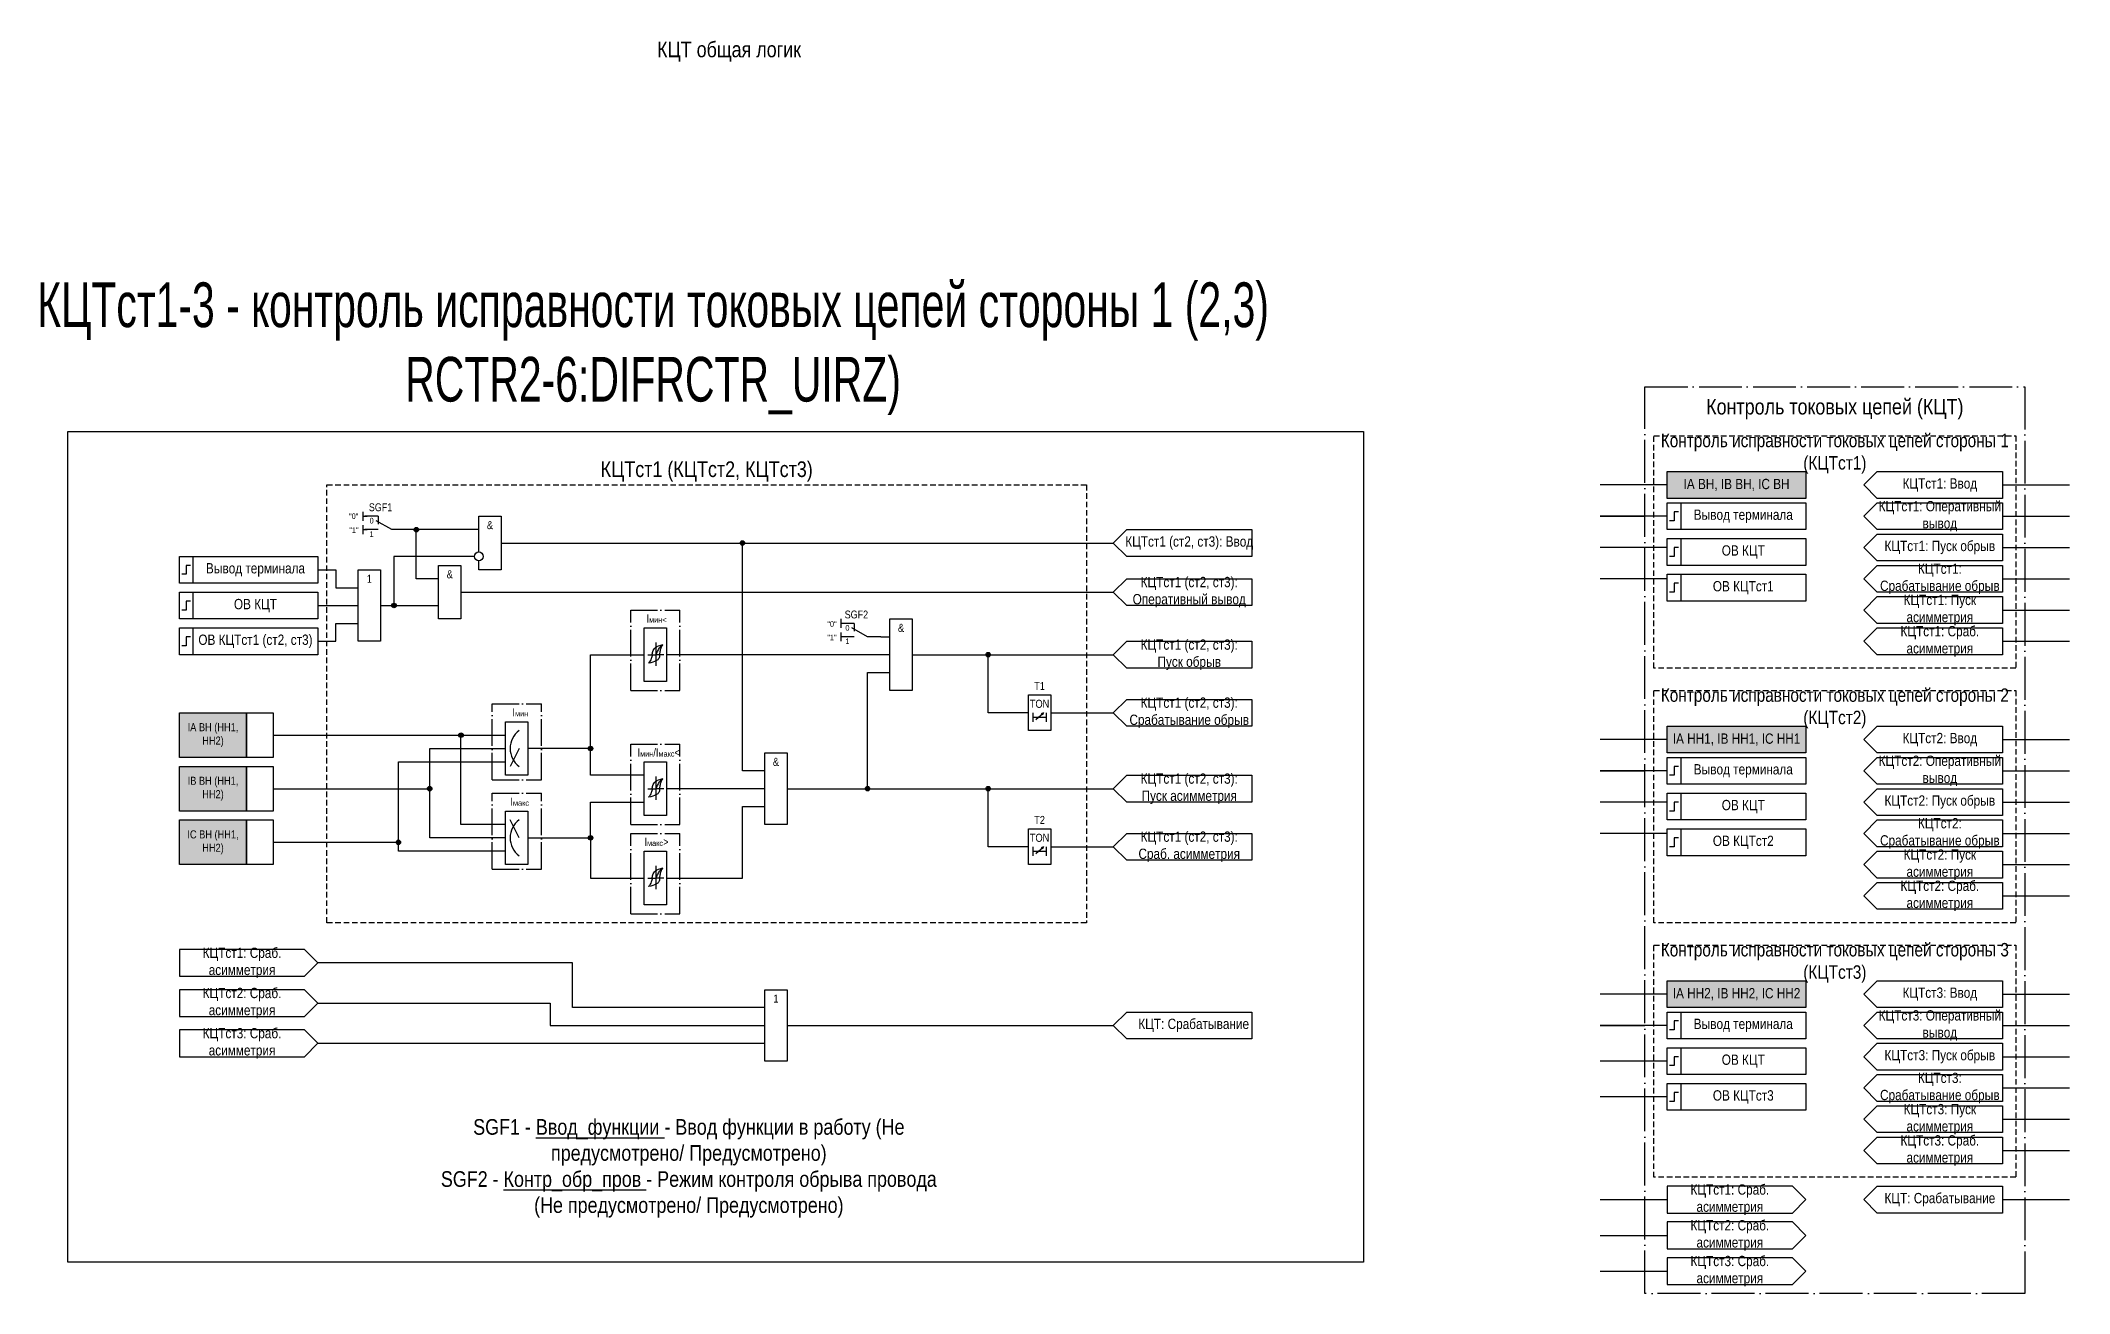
# Model space of a CAD drawing. Header units: millimetres. Extents: x -1365 to 957, y -7 to 368.
# Drawn here: x -6.1 to 448, y -7 to 273.5 of the extents above; entities that cross this region are included whole.
import ezdxf
from ezdxf.enums import TextEntityAlignment as Align

# ---------------------------------------------------------------- set-up
doc = ezdxf.new("R2010")
doc.units = ezdxf.units.MM
doc.linetypes.add('ACAD_ISO04W100', pattern=[30, 24, -3, 0, -3])
doc.linetypes.add('штриховая2', pattern=[0.375, 0.25, -0.125])
doc.layers.add('TEXT', color=7, linetype='Continuous', lineweight=25)
doc.layers.add('Основная', color=7, linetype='Continuous')
doc.styles.add('1.8_Gost_RD', font='ARIALN.TTF', dxfattribs={"height": 1.8})
doc.styles.add('2.5_Gost_RD', font='ARIALN.TTF', dxfattribs={"height": 2.5})
doc.styles.add('3.5_Gost_RD', font='ARIALN.TTF', dxfattribs={"height": 3.5})
doc.styles.add('Вывод', font='ARIALN.TTF', dxfattribs={"height": 2.5})
doc.styles.add('Компонент', font='ARIALN.TTF', dxfattribs={"height": 3.5})

msp = doc.modelspace()

# ---------------------------------------------------------------- texts
at = {"color": 251, "ltscale": 100, "true_color": 0x58595b, "char_height": 3.5, "width": 113, "attachment_point": 5, "style": '3.5_Gost_RD'}
for s, insert in [('КЦТ общая логик', (148, 271)), ('КЦТст1 (КЦТст2, КЦТст3)', (143, 177))]:
    msp.add_mtext(s, dxfattribs=dict(at, insert=insert))
at = {"color": 2, "ltscale": 100, "insert": (131, 204.5), "char_height": 10, "width": 290, "attachment_point": 5, "style": '3.5_Gost_RD'}
msp.add_mtext('{\\W0.8;\\C3;КЦТст1-3 - контроль исправности токовых цепей стороны 1 (2,3) RCTR2-6:DIFRCTR_UIRZ)}', dxfattribs=at)
at = {"color": 30, "ltscale": 100, "true_color": 0xef8637, "attachment_point": 5, "style": '3.5_Gost_RD'}
for s, insert, char_height, width in [('Контроль токовых цепей (КЦТ)', (395.5, 191), 3.5, 85), ('Контроль исправности токовых цепей стороны 1 (КЦТст1)', (395.5, 181), 3, 81), ('Контроль исправности токовых цепей стороны 2 (КЦТст2)', (395.5, 124), 3, 81), ('Контроль исправности токовых цепей стороны 3 (КЦТст3)', (395.5, 67), 3, 81)]:
    msp.add_mtext(s, dxfattribs=dict(at, insert=insert, char_height=char_height, width=width))
at = {"color": 0, "ltscale": 100, "char_height": 2.3, "width": 31, "attachment_point": 5, "style": '2.5_Gost_RD'}
for s, insert in [('{\\C256;IA ВН, IB ВН, IC ВН}', (373.5, 174)), ('{\\C256;IA НН1, IB НН1, IC НН1}', (373.5, 117)), ('{\\C256;IA НН2, IB НН2, IC НН2}', (373.5, 60))]:
    msp.add_mtext(s, dxfattribs=dict(at, insert=insert))
at = {"ltscale": 100, "attachment_point": 5}
for s, insert, char_height, width, style in [('Вывод терминала', (375, 167), 2.3, 28, '2.5_Gost_RD'), ('Вывод терминала', (42, 155), 2.3, 28, '2.5_Gost_RD'), ('1', (67.5, 153), 1.8, 5, '2.5_Gost_RD'), ('T1', (217.5, 129), 1.8, 5, '2.5_Gost_RD'), ('TON', (217.5, 125), 1.8, 5, '2.5_Gost_RD'), ('IA ВН (НН1, НН2)', (32.5, 118), 1.8, 15, '1.8_Gost_RD'), ('Вывод терминала', (375, 110), 2.3, 28, '2.5_Gost_RD'), ('IB ВН (НН1, НН2)', (32.5, 106), 1.8, 15, '1.8_Gost_RD'), ('T2', (217.5, 99), 1.8, 5, '2.5_Gost_RD'), ('IC ВН (НН1, НН2)', (32.5, 94), 1.8, 15, '1.8_Gost_RD'), ('TON', (217.5, 95), 1.8, 5, '2.5_Gost_RD'), ('Вывод терминала', (375, 53), 2.3, 28, '2.5_Gost_RD')]:
    msp.add_mtext(s, dxfattribs=dict(at, insert=insert, char_height=char_height, width=width, style=style))
at = {"ltscale": 100, "insert": (63, 164.5), "char_height": 1.25, "attachment_point": 1, "style": '3.5_Gost_RD'}
msp.add_mtext_dynamic_manual_height_columns('"1"', width=2, gutter_width=17.5, heights=[0], dxfattribs=at)
at = {"color": 7, "ltscale": 100, "char_height": 1.8, "attachment_point": 1, "style": '1.8_Gost_RD'}
for s, insert in [('\\pi1.52179;I{\\H0.66667x;мин}', (98, 124)), ('\\pi1.0688;I{\\H0.66667x;макс}', (98, 104))]:
    msp.add_mtext_dynamic_manual_height_columns(s, width=11, gutter_width=17.5, heights=[0], dxfattribs=dict(at, insert=insert))
at = {"color": 30, "ltscale": 100, "insert": (139, 21), "char_height": 3.5, "width": 111.8874, "attachment_point": 5, "style": '3.5_Gost_RD'}
msp.add_mtext('SGF1 - {\\LВвод_функции} - Ввод функции в работу (Не предусмотрено/ Предусмотрено)\\PSGF2 - {\\LКонтр_обр_пров} - Режим контроля обрыва провода (Не предусмотрено/ Предусмотрено)', dxfattribs=at)
at = {"layer": 'TEXT', "color": 0, "ltscale": 100, "char_height": 2.3, "width": 28, "attachment_point": 5, "style": '2.5_Gost_RD'}
for insert in [(375, 159), (42, 147), (375, 102), (375, 45)]:
    msp.add_mtext('{\\C256;ОВ КЦТ}', dxfattribs=dict(at, insert=insert))
at = {"layer": 'Основная', "ltscale": 100, "attachment_point": 5, "style": '2.5_Gost_RD'}
for s, insert, char_height, width in [('КЦТст1: Ввод', (419, 174), 2.3, 28), ('&', (94.5, 165), 1.8, 5), ('КЦТст1 (ст2, ст3): Ввод', (251, 161), 2.3, 28), ('&', (85.5, 154), 1.8, 5), ('&', (186.5, 142), 1.8, 5), ('КЦТст2: Ввод', (419, 117), 2.3, 28), ('&', (158.5, 112), 1.8, 5), ('1', (158.5, 59), 1.8, 5), ('КЦТст3: Ввод', (419, 60), 2.3, 28)]:
    msp.add_mtext(s, dxfattribs=dict(at, insert=insert, char_height=char_height, width=width))
at = {"layer": 'Основная', "color": 0, "ltscale": 100, "char_height": 2.3, "attachment_point": 5, "style": '2.5_Gost_RD'}
for s, insert, width in [('{\\C256;КЦТст1: Оперативный вывод}', (419, 167), 28), ('{\\C256;КЦТст1: Пуск обрыв}', (419, 160), 28), ('{\\C256;КЦТст1: Срабатывание обрыв}', (419, 153), 28), ('{\\C256;КЦТст1 (ст2, ст3): Оперативный вывод}', (251, 150), 28), ('{\\C256;ОВ КЦТст1}', (375, 151), 28), ('{\\C256;КЦТст1: Пуск асимметрия}', (419, 146), 28), ('{\\C256;КЦТст1: Сраб. асимметрия}', (419, 139), 28), ('{\\C256;ОВ КЦТст1 (ст2, ст3)}', (42, 139), 28), ('{\\C256;КЦТст1 (ст2, ст3): Пуск обрыв}', (251, 136), 28), ('{\\C256;КЦТст1 (ст2, ст3): Срабатывание обрыв}', (251, 123), 28), ('{\\C256;КЦТст2: Оперативный вывод}', (419, 110), 28), ('{\\C256;КЦТст1 (ст2, ст3): Пуск асимметрия}', (251, 106), 28), ('{\\C256;КЦТст2: Пуск обрыв}', (419, 103), 28), ('{\\C256;КЦТст1 (ст2, ст3): Сраб. асимметрия}', (251, 93), 28), ('{\\C256;ОВ КЦТст2}', (375, 94), 28), ('{\\C256;КЦТст2: Срабатывание обрыв}', (419, 96), 28), ('{\\C256;КЦТст2: Пуск асимметрия}', (419, 89), 28), ('{\\C256;КЦТст2: Сраб. асимметрия}', (419, 82), 28), ('{\\C256;КЦТст1: Сраб. асимметрия}', (39, 67), 28), ('{\\C256;КЦТст2: Сраб. асимметрия}', (39, 58), 28), ('{\\C256;КЦТ: Срабатывание}', (252, 53), 26.5083), ('{\\C256;КЦТст3: Оперативный вывод}', (419, 53), 28), ('{\\C256;КЦТст3: Сраб. асимметрия}', (39, 49), 28), ('{\\C256;КЦТст3: Пуск обрыв}', (419, 46), 28), ('{\\C256;КЦТст3: Срабатывание обрыв}', (419, 39), 28), ('{\\C256;ОВ КЦТст3}', (375, 37), 28), ('{\\C256;КЦТст3: Пуск асимметрия}', (419, 32), 28), ('{\\C256;КЦТст3: Сраб. асимметрия}', (419, 25), 28), ('{\\C256;КЦТст1: Сраб. асимметрия}', (372, 14), 28), ('{\\C256;КЦТ: Срабатывание}', (419, 14), 28), ('{\\C256;КЦТст2: Сраб. асимметрия}', (372, 6), 28), ('{\\C256;КЦТст3: Сраб. асимметрия}', (372, -2), 28)]:
    msp.add_mtext(s, dxfattribs=dict(at, insert=insert, width=width))
at = {"layer": 'Основная', "color": 7, "ltscale": 100, "char_height": 1.8, "attachment_point": 1, "style": '1.8_Gost_RD'}
for s, width, insert in [('\\pi1.52179;I{\\H0.66667x;мин<}', 4, (128, 145)), ('\\pi1.52179;I{\\H0.66667x;мин\\H1.5x;/}I{\\H0.66667x;макс\\H1.5x;<}', 10, (126, 115)), ('\\pi1.0688;I{\\H0.66667x;макс\\H1.5x;>}', 5, (128, 95))]:
    msp.add_mtext_dynamic_manual_height_columns(s, width=width, gutter_width=17.5, heights=[0], dxfattribs=dict(at, insert=insert))
at = {"layer": 'Основная', "ltscale": 100, "char_height": 1.25, "attachment_point": 1, "style": '3.5_Gost_RD'}
for s, insert in [('"0"', (170, 143.5)), ('"1"', (170, 140.5))]:
    msp.add_mtext_dynamic_manual_height_columns(s, width=2, gutter_width=17.5, heights=[0], dxfattribs=dict(at, insert=insert))

# ---------------------------------------------------------------- blocks, each defined once
blk = doc.blocks.new('*U70')
at = {"layer": 'Основная', "linetype": 'ACAD_ISO04W100', "ltscale": 0.25}
for p, q in [((0, 0), (11, 0)), ((0, -17), (0, 0)), ((11, -17), (11, 0)), ((0, -17), (11, -17))]:
    blk.add_line(p, q, dxfattribs=at)
at = {"layer": 'Основная', "style": 'Компонент'}
blk.add_attdef('ОУ', text='', height=3.5, dxfattribs=at).set_placement((11, 0), align=Align.MIDDLE_CENTER)
blk = doc.blocks.new('Точка')
at = {"ltscale": 100}
h = blk.add_hatch(color=256, dxfattribs=at)
h.dxf.hatch_style = 1
edge = h.paths.add_edge_path()
edge.add_arc((0, 0), 0.5, 0, 360)
blk.add_circle((0, 0), 0.5, dxfattribs=at)
blk = doc.blocks.new('*U71')
at = {"layer": 'Основная', "linetype": 'ACAD_ISO04W100', "ltscale": 0.25}
for p, q in [((0, 0), (11, 0)), ((0, -18), (0, 0)), ((11, -18), (11, 0)), ((0, -18), (11, -18))]:
    blk.add_line(p, q, dxfattribs=at)
at = {"layer": 'Основная', "style": 'Компонент'}
blk.add_attdef('ОУ', text='', height=3.5, dxfattribs=at).set_placement((11, 0), align=Align.MIDDLE_CENTER)
blk = doc.blocks.new('*U80')
at = {"layer": 'Основная', "color": 0}
blk.add_line((0, 0), (7, 4), dxfattribs=at)
at = {"layer": 'Основная', "ltscale": 0.35}
blk.add_line((6, 6), (6, 2.5), dxfattribs=at)
blk = doc.blocks.new('*U91')
at = {"layer": 'Основная', "color": 0}
for p, q in [((-3, 6), (-9, 6)), ((-3, 0), (-9, 0)), ((9, 0), (3, 0))]:
    blk.add_line(p, q, dxfattribs=at)
at = {"layer": 'Основная', "ltscale": 0.25, "xscale": -1}
blk.add_blockref('*U80', (3, 0), dxfattribs=at)
at = {"layer": 'Основная'}
for tag, height, style, p in [('ОУ', 3.5, 'Компонент', (-2, 10)), ('В1', 2.5, 'Вывод', (-13, 6)), ('В2', 2.5, 'Вывод', (-6, 4)), ('В3', 2.5, 'Вывод', (-6, -2))]:
    blk.add_attdef(tag, text='', height=height, dxfattribs=dict(at, style=style)).set_placement(p, align=Align.MIDDLE_CENTER)
blk = doc.blocks.new('*U82')
at = {"layer": 'Основная', "color": 0}
for p, q in [((-3, 6), (-9, 6)), ((-3, 0), (-9, 0)), ((9, 0), (3, 0))]:
    blk.add_line(p, q, dxfattribs=at)
at = {"layer": 'Основная', "ltscale": 0.25, "xscale": -1}
blk.add_blockref('*U80', (3, 0), dxfattribs=at)
at = {"layer": 'Основная'}
for tag, height, style, p in [('ОУ', 3.5, 'Компонент', (-2, 10)), ('В1', 2.5, 'Вывод', (-14, 6)), ('В2', 2.5, 'Вывод', (-6, 4)), ('В3', 2.5, 'Вывод', (-6, -2))]:
    blk.add_attdef(tag, text='', height=height, dxfattribs=dict(at, style=style)).set_placement(p, align=Align.MIDDLE_CENTER)

# ---------------------------------------------------------------- hatches: boundary and pattern name
at = {"ltscale": 100, "true_color": 0xef8637}
h = msp.add_hatch(color=30, dxfattribs=at)
h.dxf.hatch_style = 1
h.paths.add_polyline_path([(358, 177), (389, 177), (389, 171), (358, 171)])
at = {"ltscale": 100, "true_color": 0xf7941d}
h = msp.add_hatch(color=30, dxfattribs=at)
h.dxf.hatch_style = 1
h.paths.add_polyline_path([(25, 123), (40, 123), (40, 113), (25, 113)])
at = {"ltscale": 100, "true_color": 0xef8637}
h = msp.add_hatch(color=30, dxfattribs=at)
h.dxf.hatch_style = 1
h.paths.add_polyline_path([(358, 120), (389, 120), (389, 114), (358, 114)])
at = {"ltscale": 100, "true_color": 0xf7941d}
h = msp.add_hatch(color=30, dxfattribs=at)
h.dxf.hatch_style = 1
h.paths.add_polyline_path([(25, 111), (40, 111), (40, 101), (25, 101)])
h = msp.add_hatch(color=30, dxfattribs=at)
h.dxf.hatch_style = 1
h.paths.add_polyline_path([(25, 99), (40, 99), (40, 89), (25, 89)])
at = {"ltscale": 100, "true_color": 0xef8637}
h = msp.add_hatch(color=30, dxfattribs=at)
h.dxf.hatch_style = 1
h.paths.add_polyline_path([(358, 63), (389, 63), (389, 57), (358, 57)])

# ---------------------------------------------------------------- linework, layer by layer
at = {"ltscale": 100}
for p, q in [((358, 174), (343, 174)), ((433, 174), (448, 174)), ((66, 168), (66, 166)), ((66, 167), (67, 167)), ((66, 165), (66, 163)), ((66, 164), (67, 164)), ((358, 167), (343, 167)), ((343, 167), (353, 167)), ((433, 167), (448, 167)), ((358, 160), (343, 160)), ((433, 160), (448, 160)), ((358, 153), (343, 153)), ((433, 153), (448, 153)), ((56, 147), (65, 147)), ((70, 147), (83, 147)), ((433, 146), (448, 146)), ((433, 139), (448, 139)), ((358, 117), (343, 117)), ((433, 117), (448, 117)), ((358, 110), (343, 110)), ((343, 110), (353, 110)), ((433, 110), (448, 110)), ((358, 103), (343, 103)), ((433, 103), (448, 103)), ((358, 96), (343, 96)), ((433, 96), (448, 96)), ((433, 89), (448, 89)), ((433, 82), (448, 82)), ((358, 60), (343, 60)), ((433, 60), (448, 60)), ((358, 53), (343, 53)), ((343, 53), (353, 53)), ((433, 53), (448, 53)), ((433, 46), (448, 46)), ((358, 45), (343, 45)), ((358, 37), (343, 37)), ((433, 39), (448, 39)), ((433, 32), (448, 32)), ((433, 25), (448, 25)), ((343, 14), (358, 14)), ((433, 14), (448, 14)), ((343, 6), (358, 6)), ((343, -2), (358, -2))]:
    msp.add_line(p, q, dxfattribs=at)
at = {"color": 7, "ltscale": 100}
for p, q in [((216.7, 121.46), (218.37, 122.95)), ((218.37, 122.95), (217.85, 122.73)), ((218.37, 122.95), (218.11, 122.48)), ((101, 115), (99, 111)), ((101, 95), (99, 99)), ((103, 95), (108, 95)), ((216.7, 91.46), (218.37, 92.95)), ((218.37, 92.95), (217.85, 92.73)), ((218.37, 92.95), (218.11, 92.48))]:
    msp.add_line(p, q, dxfattribs=at)
at = {"color": 251, "linetype": 'ACAD_ISO04W100', "lineweight": 30, "ltscale": 0.4, "true_color": 0x58595b}
msp.add_lwpolyline([(353, 196), (438, 196), (438, -7), (353, -7)], close=True, dxfattribs=at)
at = {"color": 3, "ltscale": 100}
msp.add_lwpolyline([(0, 186), (290, 186), (290, 0), (0, 0)], close=True, dxfattribs=at)
at = {"linetype": 'штриховая2', "ltscale": 5}
for points in [[(355, 185), (436, 185), (436, 133), (355, 133)], [(355, 128), (436, 128), (436, 76), (355, 76)], [(355, 71), (436, 71), (436, 19), (355, 19)]]:
    msp.add_lwpolyline(points, close=True, dxfattribs=at)
at = {"color": 251, "linetype": 'штриховая2', "ltscale": 5, "true_color": 0x58595b}
msp.add_lwpolyline([(58, 174), (228, 174), (228, 76), (58, 76)], close=True, dxfattribs=at)
at = {"ltscale": 100}
for points in [[(358, 177), (389, 177), (389, 171), (358, 171)], [(358, 170), (361, 170), (361, 164), (358, 164)], [(358, 170), (389, 170), (389, 164), (358, 164)], [(358, 162), (361, 162), (361, 156), (358, 156)], [(358, 162), (389, 162), (389, 156), (358, 156)], [(25, 158), (28, 158), (28, 152), (25, 152)], [(25, 158), (56, 158), (56, 152), (25, 152)], [(65, 155), (70, 155), (70, 139), (65, 139)], [(25, 150), (28, 150), (28, 144), (25, 144)], [(25, 150), (56, 150), (56, 144), (25, 144)], [(358, 154), (361, 154), (361, 148), (358, 148)], [(358, 154), (389, 154), (389, 148), (358, 148)], [(25, 142), (28, 142), (28, 136), (25, 136)], [(25, 142), (56, 142), (56, 136), (25, 136)], [(184, 144), (189, 144), (189, 128), (184, 128)], [(25, 123), (40, 123), (40, 113), (25, 113)], [(40, 123), (46, 123), (46, 113), (40, 113)], [(215, 127), (220, 127), (220, 119), (215, 119)], [(98, 121), (103, 121), (103, 109), (98, 109)], [(358, 120), (389, 120), (389, 114), (358, 114)], [(156, 114), (161, 114), (161, 98), (156, 98)], [(25, 111), (40, 111), (40, 101), (25, 101)], [(40, 111), (46, 111), (46, 101), (40, 101)], [(358, 113), (361, 113), (361, 107), (358, 107)], [(358, 113), (389, 113), (389, 107), (358, 107)], [(358, 105), (361, 105), (361, 99), (358, 99)], [(358, 105), (389, 105), (389, 99), (358, 99)], [(98, 101), (103, 101), (103, 89), (98, 89)], [(25, 99), (40, 99), (40, 89), (25, 89)], [(40, 99), (46, 99), (46, 89), (40, 89)], [(215, 97), (220, 97), (220, 89), (215, 89)], [(358, 97), (361, 97), (361, 91), (358, 91)], [(358, 97), (389, 97), (389, 91), (358, 91)], [(156, 61), (161, 61), (161, 45), (156, 45)], [(358, 63), (389, 63), (389, 57), (358, 57)], [(358, 56), (361, 56), (361, 50), (358, 50)], [(358, 56), (389, 56), (389, 50), (358, 50)], [(358, 48), (361, 48), (361, 42), (358, 42)], [(358, 48), (389, 48), (389, 42), (358, 42)], [(358, 40), (361, 40), (361, 34), (358, 34)], [(358, 40), (389, 40), (389, 34), (358, 34)]]:
    msp.add_lwpolyline(points, close=True, dxfattribs=at)
for points in [[(83, 153), (78, 153), (78, 164), (73, 164)], [(92, 164), (78, 164)], [(97, 161), (234, 161)], [(156, 110), (151, 110), (151, 161)], [(56, 155), (60, 155), (60, 151), (65, 151)], [(91, 158), (73, 158), (73, 147)], [(83, 153), (78, 153)], [(88, 150), (234, 150)], [(56, 139), (60, 139), (60, 143), (65, 143)], [(182, 140), (184, 140)], [(117, 115), (117, 136), (129, 136)], [(184, 136), (134, 136)], [(161, 106), (179, 106), (179, 132), (184, 132)], [(189, 136), (234, 136)], [(215, 123), (206, 123), (206, 136)], [(216, 123), (216, 121)], [(219, 123), (219, 121)], [(220, 123), (234, 123)], [(216, 122), (219, 122)], [(46, 106), (81, 106), (81, 115), (98, 115)], [(98, 98), (88, 98), (88, 118)], [(129, 109), (117, 109), (117, 115), (103, 115)], [(46, 94), (74, 94), (74, 112), (98, 112)], [(98, 95), (81, 95), (81, 106)], [(156, 106), (134, 106)], [(179, 106), (234, 106)], [(215, 93), (206, 93), (206, 106)], [(103, 95), (117, 95), (117, 103), (129, 103)], [(134, 86), (151, 86), (151, 102), (156, 102)], [(98, 92), (74, 92), (74, 94)], [(117, 95), (117, 86), (129, 86)], [(216, 93), (216, 91)], [(216, 92), (219, 92)], [(219, 93), (219, 91)], [(220, 93), (234, 93)], [(156, 57), (113, 57), (113, 67), (56, 67)], [(56, 58), (108, 58), (108, 53), (156, 53)], [(161, 53), (234, 53)], [(56, 49), (156, 49)]]:
    msp.add_lwpolyline(points, dxfattribs=at)
at = {"lineweight": 30, "ltscale": 100}
for points in [[(360.5, 168), (359.5, 168), (359.5, 166), (358.5, 166)], [(360.5, 160), (359.5, 160), (359.5, 158), (358.5, 158)], [(27.5, 156), (26.5, 156), (26.5, 154), (25.5, 154)], [(360.5, 152), (359.5, 152), (359.5, 150), (358.5, 150)], [(27.5, 148), (26.5, 148), (26.5, 146), (25.5, 146)], [(27.5, 140), (26.5, 140), (26.5, 138), (25.5, 138)], [(360.5, 111), (359.5, 111), (359.5, 109), (358.5, 109)], [(360.5, 103), (359.5, 103), (359.5, 101), (358.5, 101)], [(360.5, 95), (359.5, 95), (359.5, 93), (358.5, 93)], [(360.5, 54), (359.5, 54), (359.5, 52), (358.5, 52)], [(360.5, 46), (359.5, 46), (359.5, 44), (358.5, 44)], [(360.5, 38), (359.5, 38), (359.5, 36), (358.5, 36)]]:
    msp.add_lwpolyline(points, dxfattribs=at)
at = {"color": 7, "ltscale": 100}
for centre in [(104, 115), (104, 95)]:
    msp.add_arc(centre, 5, 126.8699, 233.1301, dxfattribs=at)
at = {"layer": 'Основная', "ltscale": 100}
for p, q in [((129, 140.5), (129, 142)), ((129, 142), (134, 142)), ((129, 133), (129, 141)), ((134, 142), (134, 136)), ((173, 144), (173, 142)), ((173, 141), (173, 139)), ((129, 130), (129, 133)), ((134, 136), (134, 130)), ((134, 130), (129, 130)), ((129, 110.5), (129, 112)), ((129, 112), (134, 112)), ((129, 103), (129, 111)), ((134, 112), (134, 106)), ((134, 106), (134, 100)), ((129, 100), (129, 103)), ((134, 100), (129, 100)), ((129, 90.5), (129, 92)), ((129, 92), (134, 92)), ((129, 83), (129, 91)), ((134, 92), (134, 86)), ((129, 80), (129, 83)), ((134, 86), (134, 80)), ((134, 80), (129, 80))]:
    msp.add_line(p, q, dxfattribs=at)
at = {"layer": 'Основная'}
for p, q in [((131.6, 138.72), (131.6, 133.52)), ((131.6, 108.72), (131.6, 103.52)), ((131.6, 88.72), (131.6, 83.52))]:
    msp.add_line(p, q, dxfattribs=at)
at = {"layer": 'Основная', "color": 7, "ltscale": 100}
for p, q in [((129.79, 136), (131.6, 136)), ((133.42, 136), (131.6, 136)), ((46, 118), (98, 118)), ((129.79, 106), (131.6, 106)), ((133.42, 106), (131.6, 106)), ((129.79, 86), (131.6, 86)), ((133.42, 86), (131.6, 86))]:
    msp.add_line(p, q, dxfattribs=at)
at = {"layer": 'Основная', "ltscale": 100}
for points in [[(433, 177), (433, 171), (405, 171), (402, 174), (405, 177)], [(433, 170), (433, 164), (405, 164), (402, 167), (405, 170)], [(265, 164), (265, 158), (237, 158), (234, 161), (237, 164)], [(433, 163), (433, 157), (405, 157), (402, 160), (405, 163)], [(83, 156), (88, 156), (88, 144), (83, 144)], [(433, 156), (433, 150), (405, 150), (402, 153), (405, 156)], [(265, 153), (265, 147), (237, 147), (234, 150), (237, 153)], [(433, 149), (433, 143), (405, 143), (402, 146), (405, 149)], [(433, 142), (433, 136), (405, 136), (402, 139), (405, 142)], [(265, 139), (265, 133), (237, 133), (234, 136), (237, 139)], [(265, 126), (265, 120), (237, 120), (234, 123), (237, 126)], [(433, 120), (433, 114), (405, 114), (402, 117), (405, 120)], [(265, 109), (265, 103), (237, 103), (234, 106), (237, 109)], [(433, 113), (433, 107), (405, 107), (402, 110), (405, 113)], [(433, 106), (433, 100), (405, 100), (402, 103), (405, 106)], [(265, 96), (265, 90), (237, 90), (234, 93), (237, 96)], [(433, 99), (433, 93), (405, 93), (402, 96), (405, 99)], [(433, 92), (433, 86), (405, 86), (402, 89), (405, 92)], [(433, 85), (433, 79), (405, 79), (402, 82), (405, 85)], [(25, 70), (25, 64), (53, 64), (56, 67), (53, 70)], [(25, 61), (25, 55), (53, 55), (56, 58), (53, 61)], [(433, 63), (433, 57), (405, 57), (402, 60), (405, 63)], [(265, 56), (265, 50), (237, 50), (234, 53), (237, 56)], [(433, 56), (433, 50), (405, 50), (402, 53), (405, 56)], [(25, 52), (25, 46), (53, 46), (56, 49), (53, 52)], [(433, 49), (433, 43), (405, 43), (402, 46), (405, 49)], [(433, 42), (433, 36), (405, 36), (402, 39), (405, 42)], [(433, 35), (433, 29), (405, 29), (402, 32), (405, 35)], [(433, 28), (433, 22), (405, 22), (402, 25), (405, 28)], [(358, 17), (358, 11), (386, 11), (389, 14), (386, 17)], [(433, 17), (433, 11), (405, 11), (402, 14), (405, 17)], [(358, 9), (358, 3), (386, 3), (389, 6), (386, 9)], [(358, 1), (358, -5), (386, -5), (389, -2), (386, 1)]]:
    msp.add_lwpolyline(points, close=True, dxfattribs=at)
msp.add_lwpolyline([(92, 159), (92, 167), (97, 167), (97, 155), (92, 155), (92, 157)], dxfattribs=at)
msp.add_circle((92, 158), 1, dxfattribs=at)
at = {"layer": 'Основная'}
for points in [[(130.8, 135.92), (130.95, 136.71), (131.44, 137.54), (133.2, 138.26)], [(131.6, 136), (132, 136.72), (132.47, 137.6), (133.2, 138.26)], [(132.48, 135.92), (132.6, 136.71), (132.81, 137.54), (133.2, 138.26)], [(130.8, 135.92), (130.6, 135.13), (130, 134.12)], [(132.48, 135.92), (132.25, 135.13), (131.76, 134.67), (130, 134.12)], [(130.8, 105.92), (130.6, 105.13), (130, 104.12)], [(132.48, 105.92), (132.25, 105.13), (131.76, 104.67), (130, 104.12)], [(130.8, 105.92), (130.95, 106.71), (131.44, 107.54), (133.2, 108.26)], [(131.6, 106), (132, 106.72), (132.47, 107.6), (133.2, 108.26)], [(132.48, 105.92), (132.6, 106.71), (132.81, 107.54), (133.2, 108.26)], [(130.8, 85.92), (130.95, 86.71), (131.44, 87.54), (133.2, 88.26)], [(131.6, 86), (132, 86.72), (132.47, 87.6), (133.2, 88.26)], [(132.48, 85.92), (132.6, 86.71), (132.81, 87.54), (133.2, 88.26)], [(130.8, 85.92), (130.6, 85.13), (130, 84.12)], [(132.48, 85.92), (132.25, 85.13), (131.76, 84.67), (130, 84.12)]]:
    msp.add_spline(points, degree=3, dxfattribs=at)

# ---------------------------------------------------------------- block references
at = {"layer": 'Основная', "ltscale": 0.25, "xscale": 0.5, "yscale": 0.5, "zscale": 0.5}
msp.add_blockref('*U82', (71, 164), dxfattribs=at).add_auto_attribs({'ОУ': 'SGF1', 'В1': '"0"', 'В2': '0', 'В3': '1'})
at = {"layer": 'Основная', "ltscale": 100}
for p in [(78, 164), (151, 161), (73, 147), (206, 136), (88, 118), (117, 115), (81, 106), (179, 106), (206, 106), (117, 95), (74, 94)]:
    msp.add_blockref('Точка', p, dxfattribs=at)
at = {"layer": 'Основная', "ltscale": 0.25}
for name, p in [('*U71', (126, 146)), ('*U70', (95, 125)), ('*U71', (126, 116)), ('*U70', (95, 105)), ('*U71', (126, 96))]:
    msp.add_blockref(name, p, dxfattribs=at)
ref = msp.add_blockref('*U91', (177.5, 140), dxfattribs=dict(at, xscale=0.5, yscale=0.5, zscale=0.5))
ref.add_attrib('ОУ', 'SGF2', dxfattribs={"height": 1.75, "style": 'Компонент'}).set_placement((176.5, 145), align=Align.MIDDLE_CENTER)
ref.add_attrib('В2', '0', dxfattribs={"height": 1.25, "style": 'Вывод'}).set_placement((174.5, 142), align=Align.MIDDLE_CENTER)
ref.add_attrib('В3', '1', dxfattribs={"height": 1.25, "style": 'Вывод'}).set_placement((174.5, 139), align=Align.MIDDLE_CENTER)

msp.set_redraw_order([(e.dxf.handle, doc.entitydb.next_handle()) for e in msp.query("TEXT MTEXT ATTDEF DIMENSION ARC_DIMENSION")])  # texts and dimensions are drawn at this point

doc.saveas('drawing.dxf')
